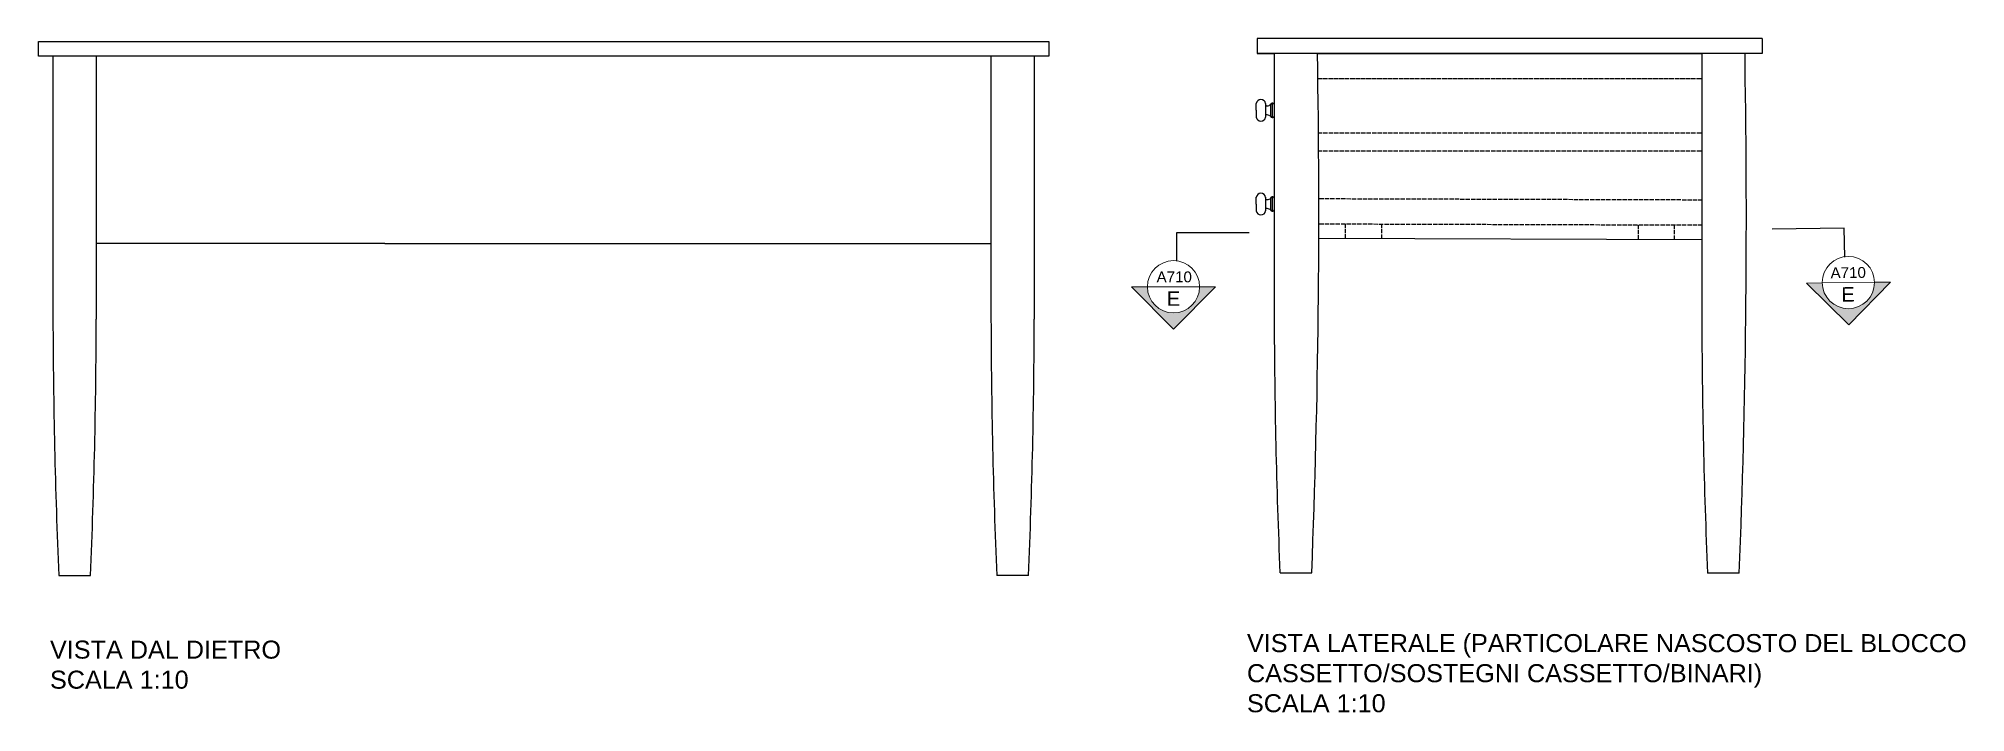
# Model space of a CAD drawing. Header units: millimetres. Extents: x -69 to 1786, y -423 to 409.
# Drawn here: x 628 to 895, y 163.5 to 257 of the extents above; entities that cross this region are included whole.
import ezdxf
from ezdxf.enums import TextEntityAlignment as Align

# ---------------------------------------------------------------- set-up
doc = ezdxf.new("R2010")
doc.units = ezdxf.units.MM
doc.header["$LTSCALE"] = 0.5
doc.linetypes.add('ACAD_ISO02W100', pattern=[15, 12, -3])
doc.layers.add('A-ANNO-SYMB', color=202, linetype='Continuous', lineweight=18)
for name, color, linetype in [('ALTRE LINEE', 70, 'Continuous'), ('G-ANNO-GEOMETRY', 7, 'Continuous'), ('SIMBOLI', 201, 'Continuous')]:
    doc.layers.add(name, color=color, linetype=linetype)
doc.styles.add('ARIAL', font='arial.ttf')
doc.styles.get("Standard").update_dxf_attribs({"font": 'arial.ttf'})

msp = doc.modelspace()

# ---------------------------------------------------------------- texts
at = {"layer": 'G-ANNO-GEOMETRY', "lineweight": -3, "char_height": 2.5, "attachment_point": 1}
for s, width, heights, insert in [('VISTA LATERALE (PARTICOLARE NASCOSTO DEL BLOCCO CASSETTO/SOSTEGNI CASSETTO/BINARI)\\PSCALA 1:10', 119.927, [18.2], (795.44, 174.39)), ('VISTA DAL DIETRO \\PSCALA 1:10', 71.0863, [12.7], (629.55, 173.49))]:
    msp.add_mtext_dynamic_manual_height_columns(s, width=width, gutter_width=12.5, heights=heights, dxfattribs=dict(at, insert=insert))

# ---------------------------------------------------------------- blocks, each defined once
blk = doc.blocks.new('SYMBOL')
at = {"layer": 'A-ANNO-SYMB', "linetype": 'Continuous', "lineweight": 20}
h = blk.add_hatch(color=256, dxfattribs=at)
h.dxf.hatch_style = 1
h.paths.add_polyline_path([(11.206, 4.948), (11.316, 4.948, -1), (11.678, 4.948), (11.788, 4.948), (11.497, 5.241)])
at = {"linetype": 'Continuous', "lineweight": 20}
blk.add_line((11.316, 4.948), (11.678, 4.948), dxfattribs=at)
at = {"layer": 'A-ANNO-SYMB', "linetype": 'Continuous', "lineweight": 20}
for p, q in [((11.206, 4.948), (11.497, 5.241)), ((11.788, 4.948), (11.497, 5.241)), ((11.316, 4.948), (11.206, 4.948)), ((11.678, 4.948), (11.788, 4.948))]:
    blk.add_line(p, q, dxfattribs=at)
blk.add_circle((11.497, 4.948), 0.181, dxfattribs=at)
for tag, p in [('TAVOLA', (11.497, 5.08)), ('SEZIONE', (11.497, 4.918))]:
    blk.add_attdef(tag, text='', height=0.1, dxfattribs=at).set_placement(p, align=Align.TOP_CENTER)

# ---------------------------------------------------------------- linework, layer by layer
at = {"layer": 'ALTRE LINEE'}
for p, q in [((627.96, 256.53), (767.96, 256.53)), ((627.96, 254.53), (627.96, 256.53)), ((767.96, 256.53), (767.96, 254.53)), ((767.96, 256.53), (767.96, 254.53)), ((767.96, 256.53), (767.96, 254.53)), ((866.84, 256.95), (796.84, 256.95)), ((796.84, 256.95), (796.84, 254.9)), ((866.84, 256.95), (866.84, 254.9)), ((767.96, 254.53), (627.96, 254.53)), ((629.96, 254.53), (629.96, 218.03)), ((635.96, 254.53), (635.96, 218.03)), ((759.96, 254.53), (759.96, 218.03)), ((759.96, 254.03), (759.96, 247.53)), ((765.96, 254.53), (765.96, 218.03)), ((866.84, 254.9), (796.84, 254.9)), ((796.84, 254.9), (799.22, 254.9)), ((799.22, 254.9), (799.22, 218.4)), ((805.22, 254.9), (858.47, 254.9)), ((858.47, 254.86), (858.47, 218.36)), ((864.47, 253.52), (864.47, 254.9)), ((796.72, 247), (796.72, 247.94)), ((796.72, 247), (796.72, 246.06)), ((798.02, 247.94), (798.02, 246.06)), ((798.13, 247.61), (798.02, 247.61)), ((798.13, 246.38), (798.02, 246.38)), ((798.72, 247.8), (798.72, 246.2)), ((799.02, 248), (798.92, 248)), ((798.92, 246), (799.02, 246)), ((799.02, 246), (798.92, 246)), ((798.97, 246), (798.97, 248)), ((799.22, 247.8), (799.22, 246.2)), ((796.72, 234), (796.72, 234.94)), ((796.72, 234), (796.72, 233.06)), ((798.02, 234.94), (798.02, 233.06)), ((798.13, 234.61), (798.02, 234.61)), ((798.13, 233.38), (798.02, 233.38)), ((798.72, 234.8), (798.72, 233.2)), ((799.02, 235), (798.92, 235)), ((798.92, 233), (799.02, 233)), ((799.02, 233), (798.92, 233)), ((798.97, 233), (798.97, 235)), ((675.96, 228.53), (635.96, 228.53)), ((675.96, 228.53), (759.96, 228.53)), ((858.57, 229.06), (805.4, 229.22)), ((630.76, 182.53), (635.16, 182.53)), ((765.16, 182.53), (760.76, 182.53)), ((800.02, 182.9), (804.42, 182.9)), ((859.27, 182.86), (863.67, 182.86))]:
    msp.add_line(p, q, dxfattribs=at)
at = {"layer": 'ALTRE LINEE', "linetype": 'ACAD_ISO02W100', "ltscale": 0.1}
for p, q in [((805.22, 251.4), (858.47, 251.4)), ((805.27, 251.4), (858.53, 251.4)), ((805.27, 243.9), (858.53, 243.9)), ((805.27, 241.4), (858.53, 241.4)), ((858.59, 234.56), (805.41, 234.72)), ((858.58, 231.06), (805.4, 231.22)), ((809.11, 229.21), (809.11, 231.21)), ((814.11, 229.2), (814.11, 231.2)), ((849.69, 229.09), (849.69, 231.09)), ((854.69, 229.07), (854.69, 231.07))]:
    msp.add_line(p, q, dxfattribs=at)
at = {"layer": 'ALTRE LINEE'}
for centre, radius, start, end in [((-475.61, 233.13), 1281.01, 357.75293, 0.97389), ((-387.89, 232.36), 1252.54, 357.73496, 0.96761), ((797.37, 247.84), 0.657, 8.1712, 171.8288), ((797.37, 246.16), 0.657, 188.1712, 351.8288), ((798.11, 248.68), 1.07, 268.9617, 298.9875), ((798.11, 245.31), 1.07, 61.0125, 91.0383), ((798.54, 247.92), 0.2, 298.9875, 342.0104), ((798.54, 246.08), 0.2, 17.9896, 61.0125), ((798.92, 247.8), 0.2, 90, 180), ((798.92, 246.2), 0.2, 180, 270), ((799.02, 247.8), 0.2, 0, 90), ((799.02, 246.2), 0.2, 270, 0), ((797.37, 234.84), 0.657, 8.1712, 171.8288), ((797.37, 233.16), 0.657, 188.1712, 351.8288), ((798.11, 235.68), 1.07, 268.9617, 298.9875), ((798.11, 232.31), 1.07, 61.0125, 91.0383), ((798.54, 234.92), 0.2, 298.9875, 342.0104), ((798.54, 233.08), 0.2, 17.9896, 61.0125), ((798.92, 234.8), 0.2, 90, 180), ((798.92, 233.2), 0.2, 180, 270), ((799.02, 234.8), 0.2, 0, 90), ((799.02, 233.2), 0.2, 270, 0), ((1525.52, 220.45), 895.56, 180.15499, 182.42692), ((-259.59, 220.45), 895.56, 357.57308, 359.84501), ((1655.52, 220.45), 895.56, 180.15499, 182.42692), ((-129.59, 220.45), 895.56, 357.57308, 359.84501), ((1694.77, 220.82), 895.56, 180.15499, 182.42692), ((1754.03, 220.78), 895.56, 180.15499, 182.42692)]:
    msp.add_arc(centre, radius, start, end, dxfattribs=at)
at = {"layer": 'SIMBOLI'}
for p, q in [((785.73, 226.08), (785.73, 230.08)), ((785.73, 230.08), (795.73, 230.07)), ((878.22, 230.66), (868.22, 230.52)), ((878.28, 226.66), (878.22, 230.66))]:
    msp.add_line(p, q, dxfattribs=at)

# ---------------------------------------------------------------- block references
at = {"layer": 'SIMBOLI', "linetype": 'Continuous', "lineweight": 20}
ref = msp.add_blockref('SYMBOL', (1015.2, 321.5), dxfattribs=dict(at, xscale=20, yscale=20, zscale=20, rotation=179.9999999999986))
ref.add_attrib('SEZIONE', 'E', dxfattribs={"layer": '0', "linetype": 'Continuous', "lineweight": 20, "height": 2, "style": 'ARIAL'}).set_placement((785.26, 221.9), align=Align.TOP_CENTER)
ref.add_attrib('TAVOLA', 'A710', dxfattribs={"layer": '0', "linetype": 'Continuous', "lineweight": 20, "height": 1.5, "style": 'ARIAL'}).set_placement((785.36, 224.66), align=Align.TOP_CENTER)
ref = msp.add_blockref('SYMBOL', (647.63, 319.2), dxfattribs=dict(at, xscale=-20, yscale=20, zscale=20, rotation=180.7167557164566))
ref.add_attrib('SEZIONE', 'E', dxfattribs={"layer": '0', "linetype": 'Continuous', "lineweight": 20, "height": 2, "rotation": 0.7168, "style": 'ARIAL'}).set_placement((878.73, 222.49), align=Align.TOP_CENTER)
ref.add_attrib('TAVOLA', 'A710', dxfattribs={"layer": '0', "linetype": 'Continuous', "lineweight": 20, "height": 1.5, "rotation": 0.7168, "style": 'ARIAL'}).set_placement((878.76, 225.25), align=Align.TOP_CENTER)

msp.set_redraw_order([(e.dxf.handle, doc.entitydb.next_handle()) for e in msp.query("TEXT MTEXT ATTDEF DIMENSION ARC_DIMENSION")])  # texts and dimensions are drawn at this point

doc.saveas('drawing.dxf')
